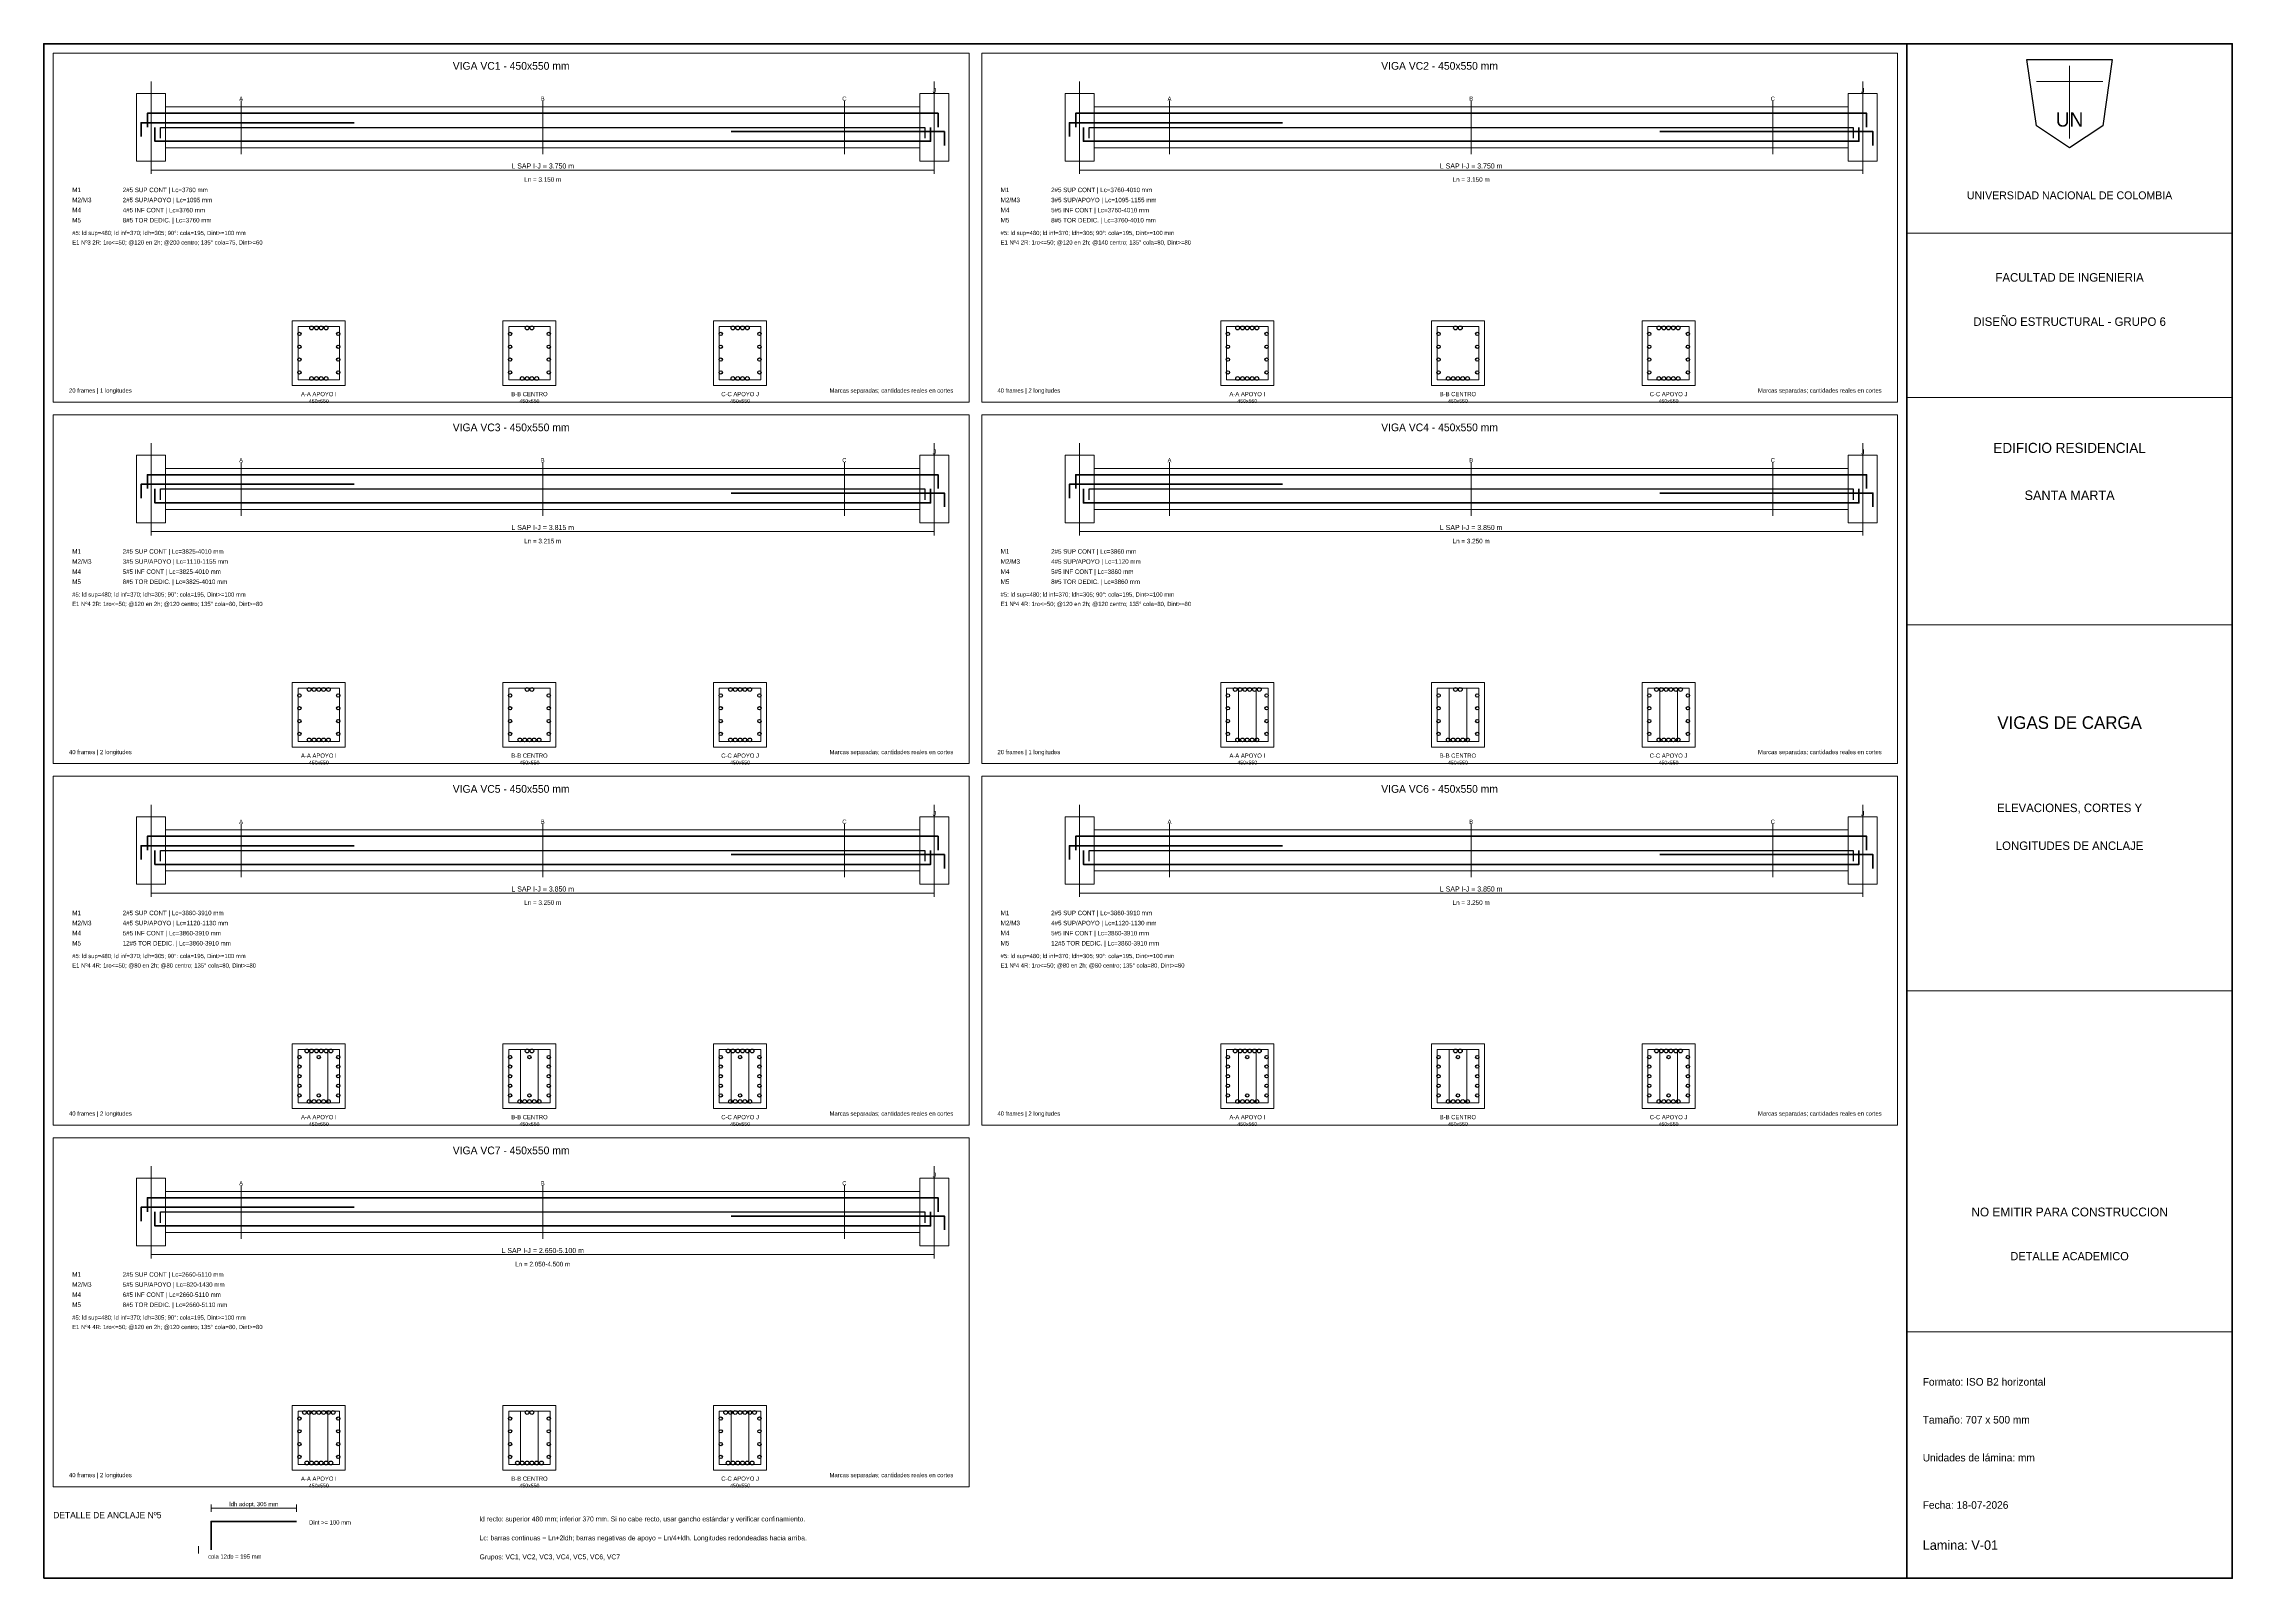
# Model space of a CAD drawing. Header units: millimetres. Extents: x 7 to 700, y 7 to 493.
import ezdxf
from ezdxf.enums import TextEntityAlignment as Align

# ---------------------------------------------------------------- set-up
doc = ezdxf.new("R2010")
doc.units = ezdxf.units.MM
for name, color, linetype in [('ALERTA', 1, 'Continuous'), ('APOYOS', 4, 'Continuous'), ('CONTORNO', 7, 'Continuous'), ('CORTE', 7, 'Continuous'), ('COTAS', 3, 'Continuous'), ('EJES', 8, 'Continuous'), ('ESTRIBOS', 7, 'Continuous'), ('GUIA', 9, 'Continuous'), ('M1_SUP_CONT', 5, 'Continuous'), ('M2_SUP_IZQ', 2, 'Continuous'), ('M3_SUP_DER', 2, 'Continuous'), ('M4_INF_CONT', 1, 'Continuous'), ('M5_TORSION', 30, 'Continuous'), ('MARCO', 7, 'Continuous'), ('ROTULO', 7, 'Continuous'), ('TEXTO', 7, 'Continuous'), ('TITULO', 6, 'Continuous')]:
    doc.layers.add(name, color=color, linetype=linetype)

msp = doc.modelspace()

# ---------------------------------------------------------------- linework, layer by layer
at = {"layer": 'APOYOS', "color": 4, "lineweight": 18}
for points in [[(36.4, 455.8), (45.6, 455.8), (45.6, 477.2), (36.4, 477.2)], [(284.4, 455.8), (293.6, 455.8), (293.6, 477.2), (284.4, 477.2)], [(330.4, 455.8), (339.6, 455.8), (339.6, 477.2), (330.4, 477.2)], [(578.4, 455.8), (587.6, 455.8), (587.6, 477.2), (578.4, 477.2)], [(36.4, 341.3), (45.6, 341.3), (45.6, 362.7), (36.4, 362.7)], [(284.4, 341.3), (293.6, 341.3), (293.6, 362.7), (284.4, 362.7)], [(330.4, 341.3), (339.6, 341.3), (339.6, 362.7), (330.4, 362.7)], [(578.4, 341.3), (587.6, 341.3), (587.6, 362.7), (578.4, 362.7)], [(36.4, 226.8), (45.6, 226.8), (45.6, 248.2), (36.4, 248.2)], [(284.4, 226.8), (293.6, 226.8), (293.6, 248.2), (284.4, 248.2)], [(330.4, 226.8), (339.6, 226.8), (339.6, 248.2), (330.4, 248.2)], [(578.4, 226.8), (587.6, 226.8), (587.6, 248.2), (578.4, 248.2)], [(36.4, 112.3), (45.6, 112.3), (45.6, 133.7), (36.4, 133.7)], [(284.4, 112.3), (293.6, 112.3), (293.6, 133.7), (284.4, 133.7)]]:
    msp.add_lwpolyline(points, close=True, dxfattribs=at)
at = {"layer": 'CONTORNO', "color": 7, "lineweight": 18}
for points in [[(45.6, 460), (284.4, 460), (284.4, 473), (45.6, 473)], [(339.6, 460), (578.4, 460), (578.4, 473), (339.6, 473)], [(45.6, 345.5), (284.4, 345.5), (284.4, 358.5), (45.6, 358.5)], [(339.6, 345.5), (578.4, 345.5), (578.4, 358.5), (339.6, 358.5)], [(45.6, 231), (284.4, 231), (284.4, 244), (45.6, 244)], [(339.6, 231), (578.4, 231), (578.4, 244), (339.6, 244)], [(45.6, 116.5), (284.4, 116.5), (284.4, 129.5), (45.6, 129.5)]]:
    msp.add_lwpolyline(points, close=True, dxfattribs=at)
at = {"layer": 'CORTE', "color": 7, "lineweight": 9}
for p, q in [((69.48, 458), (69.48, 475)), ((165, 458), (165, 475)), ((260.52, 458), (260.52, 475)), ((363.48, 458), (363.48, 475)), ((459, 458), (459, 475)), ((554.52, 458), (554.52, 475)), ((69.48, 343.5), (69.48, 360.5)), ((165, 343.5), (165, 360.5)), ((260.52, 343.5), (260.52, 360.5)), ((363.48, 343.5), (363.48, 360.5)), ((459, 343.5), (459, 360.5)), ((554.52, 343.5), (554.52, 360.5)), ((69.48, 229), (69.48, 246)), ((165, 229), (165, 246)), ((260.52, 229), (260.52, 246)), ((363.48, 229), (363.48, 246)), ((459, 229), (459, 246)), ((554.52, 229), (554.52, 246)), ((69.48, 114.5), (69.48, 131.5)), ((165, 114.5), (165, 131.5)), ((260.52, 114.5), (260.52, 131.5))]:
    msp.add_line(p, q, dxfattribs=at)
at = {"layer": 'CORTE', "color": 7, "lineweight": 20}
for points in [[(85.71, 384.75), (102.49, 384.75), (102.49, 405.25), (85.71, 405.25)], [(152.41, 384.75), (169.19, 384.75), (169.19, 405.25), (152.41, 405.25)], [(219.11, 384.75), (235.89, 384.75), (235.89, 405.25), (219.11, 405.25)], [(379.71, 384.75), (396.49, 384.75), (396.49, 405.25), (379.71, 405.25)], [(446.41, 384.75), (463.19, 384.75), (463.19, 405.25), (446.41, 405.25)], [(513.11, 384.75), (529.89, 384.75), (529.89, 405.25), (513.11, 405.25)], [(85.71, 270.25), (102.49, 270.25), (102.49, 290.75), (85.71, 290.75)], [(152.41, 270.25), (169.19, 270.25), (169.19, 290.75), (152.41, 290.75)], [(219.11, 270.25), (235.89, 270.25), (235.89, 290.75), (219.11, 290.75)], [(379.71, 270.25), (396.49, 270.25), (396.49, 290.75), (379.71, 290.75)], [(446.41, 270.25), (463.19, 270.25), (463.19, 290.75), (446.41, 290.75)], [(513.11, 270.25), (529.89, 270.25), (529.89, 290.75), (513.11, 290.75)], [(85.71, 155.75), (102.49, 155.75), (102.49, 176.25), (85.71, 176.25)], [(152.41, 155.75), (169.19, 155.75), (169.19, 176.25), (152.41, 176.25)], [(219.11, 155.75), (235.89, 155.75), (235.89, 176.25), (219.11, 176.25)], [(379.71, 155.75), (396.49, 155.75), (396.49, 176.25), (379.71, 176.25)], [(446.41, 155.75), (463.19, 155.75), (463.19, 176.25), (446.41, 176.25)], [(513.11, 155.75), (529.89, 155.75), (529.89, 176.25), (513.11, 176.25)], [(85.71, 41.25), (102.49, 41.25), (102.49, 61.75), (85.71, 61.75)], [(152.41, 41.25), (169.19, 41.25), (169.19, 61.75), (152.41, 61.75)], [(219.11, 41.25), (235.89, 41.25), (235.89, 61.75), (219.11, 61.75)]]:
    msp.add_lwpolyline(points, close=True, dxfattribs=at)
at = {"layer": 'COTAS', "color": 3, "lineweight": 15}
for p, q in [((41, 451.8), (41, 454.2)), ((41, 453), (289, 453)), ((289, 451.8), (289, 454.2)), ((335, 451.8), (335, 454.2)), ((335, 453), (583, 453)), ((583, 451.8), (583, 454.2)), ((41, 337.3), (41, 339.7)), ((289, 337.3), (289, 339.7)), ((335, 337.3), (335, 339.7)), ((583, 337.3), (583, 339.7)), ((41, 338.5), (289, 338.5)), ((335, 338.5), (583, 338.5)), ((41, 222.8), (41, 225.2)), ((41, 224), (289, 224)), ((289, 222.8), (289, 225.2)), ((335, 222.8), (335, 225.2)), ((335, 224), (583, 224)), ((583, 222.8), (583, 225.2)), ((41, 108.3), (41, 110.7)), ((41, 109.5), (289, 109.5)), ((289, 108.3), (289, 110.7))]:
    msp.add_line(p, q, dxfattribs=at)
at = {"layer": 'COTAS', "color": 5, "lineweight": 15}
for p, q in [((60, 28), (60, 30.4)), ((60, 29.2), (87, 29.2)), ((87, 28), (87, 30.4)), ((56, 14.8), (56, 17.2)), ((56, 14.8), (56, 17.2)), ((56, 16), (56, 16))]:
    msp.add_line(p, q, dxfattribs=at)
at = {"layer": 'EJES', "color": 8, "lineweight": 9}
for p, q in [((41, 454), (41, 481)), ((289, 454), (289, 481)), ((335, 454), (335, 481)), ((583, 454), (583, 481)), ((41, 339.5), (41, 366.5)), ((289, 339.5), (289, 366.5)), ((335, 339.5), (335, 366.5)), ((583, 339.5), (583, 366.5)), ((41, 225), (41, 252)), ((289, 225), (289, 252)), ((335, 225), (335, 252)), ((583, 225), (583, 252)), ((41, 110.5), (41, 137.5)), ((289, 110.5), (289, 137.5))]:
    msp.add_line(p, q, dxfattribs=at)
at = {"layer": 'ESTRIBOS', "color": 7, "lineweight": 15}
for p, q in [((385.3, 272.05), (385.3, 288.95)), ((390.9, 272.05), (390.9, 288.95)), ((452, 272.05), (452, 288.95)), ((457.6, 272.05), (457.6, 288.95)), ((518.7, 272.05), (518.7, 288.95)), ((524.3, 272.05), (524.3, 288.95)), ((91.3, 157.55), (91.3, 174.45)), ((96.9, 157.55), (96.9, 174.45)), ((158, 157.55), (158, 174.45)), ((163.6, 157.55), (163.6, 174.45)), ((224.7, 157.55), (224.7, 174.45)), ((230.3, 157.55), (230.3, 174.45)), ((385.3, 157.55), (385.3, 174.45)), ((390.9, 157.55), (390.9, 174.45)), ((452, 157.55), (452, 174.45)), ((457.6, 157.55), (457.6, 174.45)), ((518.7, 157.55), (518.7, 174.45)), ((524.3, 157.55), (524.3, 174.45)), ((91.3, 43.05), (91.3, 59.95)), ((96.9, 43.05), (96.9, 59.95)), ((158, 43.05), (158, 59.95)), ((163.6, 43.05), (163.6, 59.95)), ((224.7, 43.05), (224.7, 59.95)), ((230.3, 43.05), (230.3, 59.95))]:
    msp.add_line(p, q, dxfattribs=at)
at = {"layer": 'ESTRIBOS', "color": 7, "lineweight": 18}
for points in [[(87.52, 386.55), (100.68, 386.55), (100.68, 403.45), (87.52, 403.45)], [(154.22, 386.55), (167.38, 386.55), (167.38, 403.45), (154.22, 403.45)], [(220.92, 386.55), (234.08, 386.55), (234.08, 403.45), (220.92, 403.45)], [(381.52, 386.55), (394.68, 386.55), (394.68, 403.45), (381.52, 403.45)], [(448.22, 386.55), (461.38, 386.55), (461.38, 403.45), (448.22, 403.45)], [(514.92, 386.55), (528.08, 386.55), (528.08, 403.45), (514.92, 403.45)], [(87.52, 272.05), (100.68, 272.05), (100.68, 288.95), (87.52, 288.95)], [(154.22, 272.05), (167.38, 272.05), (167.38, 288.95), (154.22, 288.95)], [(220.92, 272.05), (234.08, 272.05), (234.08, 288.95), (220.92, 288.95)], [(381.52, 272.05), (394.68, 272.05), (394.68, 288.95), (381.52, 288.95)], [(448.22, 272.05), (461.38, 272.05), (461.38, 288.95), (448.22, 288.95)], [(514.92, 272.05), (528.08, 272.05), (528.08, 288.95), (514.92, 288.95)], [(87.52, 157.55), (100.68, 157.55), (100.68, 174.45), (87.52, 174.45)], [(154.22, 157.55), (167.38, 157.55), (167.38, 174.45), (154.22, 174.45)], [(220.92, 157.55), (234.08, 157.55), (234.08, 174.45), (220.92, 174.45)], [(381.52, 157.55), (394.68, 157.55), (394.68, 174.45), (381.52, 174.45)], [(448.22, 157.55), (461.38, 157.55), (461.38, 174.45), (448.22, 174.45)], [(514.92, 157.55), (528.08, 157.55), (528.08, 174.45), (514.92, 174.45)], [(87.52, 43.05), (100.68, 43.05), (100.68, 59.95), (87.52, 59.95)], [(154.22, 43.05), (167.38, 43.05), (167.38, 59.95), (154.22, 59.95)], [(220.92, 43.05), (234.08, 43.05), (234.08, 59.95), (220.92, 59.95)]]:
    msp.add_lwpolyline(points, close=True, dxfattribs=at)
at = {"layer": 'GUIA', "color": 9, "lineweight": 9}
for points in [[(10, 379.5), (300, 379.5), (300, 490), (10, 490)], [(304, 379.5), (594, 379.5), (594, 490), (304, 490)], [(10, 265), (300, 265), (300, 375.5), (10, 375.5)], [(304, 265), (594, 265), (594, 375.5), (304, 375.5)], [(10, 150.5), (300, 150.5), (300, 261), (10, 261)], [(304, 150.5), (594, 150.5), (594, 261), (304, 261)], [(10, 36), (300, 36), (300, 146.5), (10, 146.5)]]:
    msp.add_lwpolyline(points, close=True, dxfattribs=at)
at = {"layer": 'M1_SUP_CONT', "color": 5, "lineweight": 35}
for points in [[(39.8, 466.6), (39.8, 471), (290.2, 471), (290.2, 466.6)], [(333.8, 466.6), (333.8, 471), (584.2, 471), (584.2, 466.6)], [(39.8, 352.1), (39.8, 356.5), (290.2, 356.5), (290.2, 352.1)], [(333.8, 352.1), (333.8, 356.5), (584.2, 356.5), (584.2, 352.1)], [(39.8, 237.6), (39.8, 242), (290.2, 242), (290.2, 237.6)], [(333.8, 237.6), (333.8, 242), (584.2, 242), (584.2, 237.6)], [(39.8, 123.1), (39.8, 127.5), (290.2, 127.5), (290.2, 123.1)], [(60, 16), (60, 25), (87, 25)]]:
    msp.add_lwpolyline(points, dxfattribs=at)
at = {"layer": 'M1_SUP_CONT', "color": 5}
for centre in [(91.81, 402.99), (93.34, 402.99), (94.86, 402.99), (96.39, 402.99), (160.04, 402.99), (161.56, 402.99), (225.21, 402.99), (226.74, 402.99), (228.26, 402.99), (229.79, 402.99), (385.05, 402.99), (386.58, 402.99), (388.1, 402.99), (389.62, 402.99), (391.15, 402.99), (454.04, 402.99), (455.56, 402.99), (518.45, 402.99), (519.98, 402.99), (521.5, 402.99), (523.02, 402.99), (524.55, 402.99), (91.05, 288.49), (92.58, 288.49), (94.1, 288.49), (95.62, 288.49), (97.15, 288.49), (160.04, 288.49), (161.56, 288.49), (224.45, 288.49), (225.98, 288.49), (227.5, 288.49), (229.02, 288.49), (230.55, 288.49), (384.29, 288.49), (385.81, 288.49), (387.34, 288.49), (388.86, 288.49), (390.39, 288.49), (391.91, 288.49), (454.04, 288.49), (455.56, 288.49), (517.69, 288.49), (519.21, 288.49), (520.74, 288.49), (522.26, 288.49), (523.79, 288.49), (525.31, 288.49), (90.29, 173.99), (91.81, 173.99), (93.34, 173.99), (94.86, 173.99), (96.39, 173.99), (97.91, 173.99), (160.04, 173.99), (161.56, 173.99), (223.69, 173.99), (225.21, 173.99), (226.74, 173.99), (228.26, 173.99), (229.79, 173.99), (231.31, 173.99), (384.29, 173.99), (385.81, 173.99), (387.34, 173.99), (388.86, 173.99), (390.39, 173.99), (391.91, 173.99), (454.04, 173.99), (455.56, 173.99), (517.69, 173.99), (519.21, 173.99), (520.74, 173.99), (522.26, 173.99), (523.79, 173.99), (525.31, 173.99), (89.53, 59.49), (91.05, 59.49), (92.58, 59.49), (94.1, 59.49), (95.62, 59.49), (97.15, 59.49), (98.67, 59.49), (160.04, 59.49), (161.56, 59.49), (222.93, 59.49), (224.45, 59.49), (225.98, 59.49), (227.5, 59.49), (229.02, 59.49), (230.55, 59.49), (232.07, 59.49)]:
    msp.add_circle(centre, 0.59, dxfattribs=at)
at = {"layer": 'M2_SUP_IZQ', "color": 2, "lineweight": 35}
for points in [[(37.8, 463.6), (37.8, 468), (105.3, 468)], [(331.8, 463.6), (331.8, 468), (399.3, 468)], [(37.8, 349.1), (37.8, 353.5), (105.3, 353.5)], [(331.8, 349.1), (331.8, 353.5), (399.3, 353.5)], [(37.8, 234.6), (37.8, 239), (105.3, 239)], [(331.8, 234.6), (331.8, 239), (399.3, 239)], [(37.8, 120.1), (37.8, 124.5), (105.3, 124.5)]]:
    msp.add_lwpolyline(points, dxfattribs=at)
at = {"layer": 'M3_SUP_DER', "color": 2, "lineweight": 35}
for points in [[(224.7, 465.2), (292.2, 465.2), (292.2, 460.8)], [(518.7, 465.2), (586.2, 465.2), (586.2, 460.8)], [(224.7, 350.7), (292.2, 350.7), (292.2, 346.3)], [(518.7, 350.7), (586.2, 350.7), (586.2, 346.3)], [(224.7, 236.2), (292.2, 236.2), (292.2, 231.8)], [(518.7, 236.2), (586.2, 236.2), (586.2, 231.8)], [(224.7, 121.7), (292.2, 121.7), (292.2, 117.3)]]:
    msp.add_lwpolyline(points, dxfattribs=at)
at = {"layer": 'M4_INF_CONT', "color": 1, "lineweight": 35}
for points in [[(42.2, 466.5), (42.2, 462.1), (287.8, 462.1), (287.8, 466.5)], [(336.2, 466.5), (336.2, 462.1), (581.8, 462.1), (581.8, 466.5)], [(42.2, 352), (42.2, 347.6), (287.8, 347.6), (287.8, 352)], [(336.2, 352), (336.2, 347.6), (581.8, 347.6), (581.8, 352)], [(42.2, 237.5), (42.2, 233.1), (287.8, 233.1), (287.8, 237.5)], [(336.2, 237.5), (336.2, 233.1), (581.8, 233.1), (581.8, 237.5)], [(42.2, 123), (42.2, 118.6), (287.8, 118.6), (287.8, 123)]]:
    msp.add_lwpolyline(points, dxfattribs=at)
at = {"layer": 'M4_INF_CONT', "color": 1}
for centre in [(91.81, 387.01), (93.34, 387.01), (94.86, 387.01), (96.39, 387.01), (158.51, 387.01), (160.04, 387.01), (161.56, 387.01), (163.09, 387.01), (225.21, 387.01), (226.74, 387.01), (228.26, 387.01), (229.79, 387.01), (385.05, 387.01), (386.58, 387.01), (388.1, 387.01), (389.62, 387.01), (391.15, 387.01), (451.75, 387.01), (453.28, 387.01), (454.8, 387.01), (456.32, 387.01), (457.85, 387.01), (518.45, 387.01), (519.98, 387.01), (521.5, 387.01), (523.02, 387.01), (524.55, 387.01), (91.05, 272.51), (92.58, 272.51), (94.1, 272.51), (95.62, 272.51), (97.15, 272.51), (157.75, 272.51), (159.28, 272.51), (160.8, 272.51), (162.32, 272.51), (163.85, 272.51), (224.45, 272.51), (225.98, 272.51), (227.5, 272.51), (229.02, 272.51), (230.55, 272.51), (385.05, 272.51), (386.58, 272.51), (388.1, 272.51), (389.62, 272.51), (391.15, 272.51), (451.75, 272.51), (453.28, 272.51), (454.8, 272.51), (456.32, 272.51), (457.85, 272.51), (518.45, 272.51), (519.98, 272.51), (521.5, 272.51), (523.02, 272.51), (524.55, 272.51), (91.05, 158.01), (92.58, 158.01), (94.1, 158.01), (95.62, 158.01), (97.15, 158.01), (157.75, 158.01), (159.28, 158.01), (160.8, 158.01), (162.32, 158.01), (163.85, 158.01), (224.45, 158.01), (225.98, 158.01), (227.5, 158.01), (229.02, 158.01), (230.55, 158.01), (385.05, 158.01), (386.58, 158.01), (388.1, 158.01), (389.62, 158.01), (391.15, 158.01), (451.75, 158.01), (453.28, 158.01), (454.8, 158.01), (456.32, 158.01), (457.85, 158.01), (518.45, 158.01), (519.98, 158.01), (521.5, 158.01), (523.02, 158.01), (524.55, 158.01), (90.29, 43.51), (91.81, 43.51), (93.34, 43.51), (94.86, 43.51), (96.39, 43.51), (97.91, 43.51), (156.99, 43.51), (158.51, 43.51), (160.04, 43.51), (161.56, 43.51), (163.09, 43.51), (164.61, 43.51), (223.69, 43.51), (225.21, 43.51), (226.74, 43.51), (228.26, 43.51), (229.79, 43.51), (231.31, 43.51)]:
    msp.add_circle(centre, 0.59, dxfattribs=at)
at = {"layer": 'M5_TORSION', "color": 30, "lineweight": 30}
for points in [[(44, 463.1), (44, 466.5), (286, 466.5), (286, 463.1)], [(338, 463.1), (338, 466.5), (580, 466.5), (580, 463.1)], [(44, 348.6), (44, 352), (286, 352), (286, 348.6)], [(338, 348.6), (338, 352), (580, 352), (580, 348.6)], [(44, 234.1), (44, 237.5), (286, 237.5), (286, 234.1)], [(338, 234.1), (338, 237.5), (580, 237.5), (580, 234.1)], [(44, 119.6), (44, 123), (286, 123), (286, 119.6)]]:
    msp.add_lwpolyline(points, dxfattribs=at)
at = {"layer": 'M5_TORSION', "color": 30}
for centre in [(87.97, 401.08), (87.97, 397.03), (100.23, 401.08), (100.23, 397.03), (154.67, 401.08), (154.67, 397.03), (166.93, 401.08), (166.93, 397.03), (221.37, 401.08), (221.37, 397.03), (233.63, 401.08), (233.63, 397.03), (381.97, 401.08), (381.97, 397.03), (394.23, 401.08), (394.23, 397.03), (448.67, 401.08), (448.67, 397.03), (460.93, 401.08), (460.93, 397.03), (515.37, 401.08), (515.37, 397.03), (527.63, 401.08), (527.63, 397.03), (87.97, 392.97), (87.97, 388.92), (100.23, 392.97), (100.23, 388.92), (154.67, 392.97), (154.67, 388.92), (166.93, 392.97), (166.93, 388.92), (221.37, 392.97), (221.37, 388.92), (233.63, 392.97), (233.63, 388.92), (381.97, 392.97), (381.97, 388.92), (394.23, 392.97), (394.23, 388.92), (448.67, 392.97), (448.67, 388.92), (460.93, 392.97), (460.93, 388.92), (515.37, 392.97), (515.37, 388.92), (527.63, 392.97), (527.63, 388.92), (87.97, 286.58), (100.23, 286.58), (154.67, 286.58), (166.93, 286.58), (221.37, 286.58), (233.63, 286.58), (381.97, 286.58), (394.23, 286.58), (448.67, 286.58), (460.93, 286.58), (515.37, 286.58), (527.63, 286.58), (87.97, 282.53), (87.97, 278.47), (100.23, 282.53), (100.23, 278.47), (154.67, 282.53), (154.67, 278.47), (166.93, 282.53), (166.93, 278.47), (221.37, 282.53), (221.37, 278.47), (233.63, 282.53), (233.63, 278.47), (381.97, 282.53), (381.97, 278.47), (394.23, 282.53), (394.23, 278.47), (448.67, 282.53), (448.67, 278.47), (460.93, 282.53), (460.93, 278.47), (515.37, 282.53), (515.37, 278.47), (527.63, 282.53), (527.63, 278.47), (87.97, 274.42), (100.23, 274.42), (154.67, 274.42), (166.93, 274.42), (221.37, 274.42), (233.63, 274.42), (381.97, 274.42), (394.23, 274.42), (448.67, 274.42), (460.93, 274.42), (515.37, 274.42), (527.63, 274.42), (87.97, 172.08), (87.97, 169.04), (87.97, 166), (94.1, 172.08), (100.23, 172.08), (100.23, 169.04), (100.23, 166), (154.67, 172.08), (154.67, 169.04), (154.67, 166), (160.8, 172.08), (166.93, 172.08), (166.93, 169.04), (166.93, 166), (221.37, 172.08), (221.37, 169.04), (221.37, 166), (227.5, 172.08), (233.63, 172.08), (233.63, 169.04), (233.63, 166), (381.97, 172.08), (381.97, 169.04), (381.97, 166), (388.1, 172.08), (394.23, 172.08), (394.23, 169.04), (394.23, 166), (448.67, 172.08), (448.67, 169.04), (448.67, 166), (454.8, 172.08), (460.93, 172.08), (460.93, 169.04), (460.93, 166), (515.37, 172.08), (515.37, 169.04), (515.37, 166), (521.5, 172.08), (527.63, 172.08), (527.63, 169.04), (527.63, 166), (87.97, 162.96), (87.97, 159.92), (94.1, 159.92), (100.23, 162.96), (100.23, 159.92), (154.67, 162.96), (154.67, 159.92), (160.8, 159.92), (166.93, 162.96), (166.93, 159.92), (221.37, 162.96), (221.37, 159.92), (227.5, 159.92), (233.63, 162.96), (233.63, 159.92), (381.97, 162.96), (381.97, 159.92), (388.1, 159.92), (394.23, 162.96), (394.23, 159.92), (448.67, 162.96), (448.67, 159.92), (454.8, 159.92), (460.93, 162.96), (460.93, 159.92), (515.37, 162.96), (515.37, 159.92), (521.5, 159.92), (527.63, 162.96), (527.63, 159.92), (87.97, 57.58), (100.23, 57.58), (154.67, 57.58), (166.93, 57.58), (221.37, 57.58), (233.63, 57.58), (87.97, 53.53), (87.97, 49.47), (100.23, 53.53), (100.23, 49.47), (154.67, 53.53), (154.67, 49.47), (166.93, 53.53), (166.93, 49.47), (221.37, 53.53), (221.37, 49.47), (233.63, 53.53), (233.63, 49.47), (87.97, 45.42), (100.23, 45.42), (154.67, 45.42), (166.93, 45.42), (221.37, 45.42), (233.63, 45.42)]:
    msp.add_circle(centre, 0.525, dxfattribs=at)
at = {"layer": 'MARCO', "color": 7, "lineweight": 35}
msp.add_line((597, 7), (597, 493), dxfattribs=at)
for points in [[(7, 7), (700, 7), (700, 493), (7, 493)], [(597, 7), (700, 7), (700, 493), (597, 493)]]:
    msp.add_lwpolyline(points, close=True, dxfattribs=at)
at = {"layer": 'ROTULO', "color": 7, "lineweight": 18}
for p, q in [((648.5, 486), (648.5, 463)), ((638, 481), (659, 481)), ((597, 433), (700, 433)), ((597, 381), (700, 381)), ((597, 309), (700, 309)), ((597, 193), (700, 193)), ((597, 85), (700, 85))]:
    msp.add_line(p, q, dxfattribs=at)
at = {"layer": 'ROTULO', "color": 7, "lineweight": 25}
msp.add_lwpolyline([(635, 488), (662, 488), (659, 467), (648.5, 460), (638, 467)], close=True, dxfattribs=at)

# ---------------------------------------------------------------- texts
at = {"layer": 'ALERTA', "color": 1}
for s, height, p in [('NO EMITIR PARA CONSTRUCCION', 2.8, (648.5, 123)), ('DETALLE ACADEMICO', 2.6, (648.5, 109))]:
    msp.add_text(s, height=height, dxfattribs=at).set_placement(p, align=Align.MIDDLE_CENTER)
at = {"layer": 'CORTE', "color": 7}
for s, p in [('A', (69.48, 475.6)), ('B', (165, 475.6)), ('C', (260.52, 475.6)), ('A', (363.48, 475.6)), ('B', (459, 475.6)), ('C', (554.52, 475.6)), ('A', (69.48, 361.1)), ('B', (165, 361.1)), ('C', (260.52, 361.1)), ('A', (363.48, 361.1)), ('B', (459, 361.1)), ('C', (554.52, 361.1)), ('A', (69.48, 246.6)), ('B', (165, 246.6)), ('C', (260.52, 246.6)), ('A', (363.48, 246.6)), ('B', (459, 246.6)), ('C', (554.52, 246.6)), ('A', (69.48, 132.1)), ('B', (165, 132.1)), ('C', (260.52, 132.1))]:
    msp.add_text(s, height=1.35, dxfattribs=at).set_placement(p, align=Align.MIDDLE_CENTER)
at = {"layer": 'COTAS', "color": 3}
for s, p in [('L SAP I-J = 3.750 m', (165, 454.3)), ('L SAP I-J = 3.750 m', (459, 454.3)), ('L SAP I-J = 3.815 m', (165, 339.8)), ('L SAP I-J = 3.850 m', (459, 339.8)), ('L SAP I-J = 3.850 m', (165, 225.3)), ('L SAP I-J = 3.850 m', (459, 225.3)), ('L SAP I-J = 2.650-5.100 m', (165, 110.8))]:
    msp.add_text(s, height=1.6, dxfattribs=at).set_placement(p, align=Align.MIDDLE_CENTER)
at = {"layer": 'COTAS', "color": 5}
msp.add_text('ldh adopt. 305 mm', height=1.35, dxfattribs=at).set_placement((73.5, 30.5), align=Align.MIDDLE_CENTER)
at = {"layer": 'EJES', "color": 8}
for s, p in [('I', (41, 478.2)), ('J', (289, 478.2)), ('I', (335, 478.2)), ('J', (583, 478.2)), ('I', (41, 363.7)), ('J', (289, 363.7)), ('I', (335, 363.7)), ('J', (583, 363.7)), ('I', (41, 249.2)), ('J', (289, 249.2)), ('I', (335, 249.2)), ('J', (583, 249.2)), ('I', (41, 134.7)), ('J', (289, 134.7))]:
    msp.add_text(s, height=1.6, dxfattribs=at).set_placement(p, align=Align.MIDDLE_CENTER)
at = {"layer": 'ROTULO', "color": 7}
for s, height, p in [('UN', 4.5, (648.5, 469)), ('UNIVERSIDAD NACIONAL DE COLOMBIA', 2.5, (648.5, 445)), ('FACULTAD DE INGENIERIA', 2.7, (648.5, 419)), ('DISEÑO ESTRUCTURAL - GRUPO 6', 2.7, (648.5, 405)), ('EDIFICIO RESIDENCIAL', 3.2, (648.5, 365)), ('SANTA MARTA', 3, (648.5, 350)), ('VIGAS DE CARGA', 4, (648.5, 278)), ('ELEVACIONES, CORTES Y', 2.7, (648.5, 251)), ('LONGITUDES DE ANCLAJE', 2.7, (648.5, 239))]:
    msp.add_text(s, height=height, dxfattribs=at).set_placement(p, align=Align.MIDDLE_CENTER)
for s, height, p in [('Formato: ISO B2 horizontal', 2.4, (602, 68)), ('Tamaño: 707 x 500 mm', 2.4, (602, 56)), ('Unidades de lámina: mm', 2.4, (602, 44)), ('Fecha: 18-07-2026', 2.4, (602, 29)), ('Lamina: V-01', 3, (602, 16))]:
    msp.add_text(s, height=height, dxfattribs=at).set_placement(p)
at = {"layer": 'TEXTO', "color": 7}
for s, height, p in [('Ln = 3.150 m', 1.45, (165, 450)), ('Ln = 3.150 m', 1.45, (459, 450)), ('A-A APOYO I', 1.353, (94.1, 382.04)), ('B-B CENTRO', 1.353, (160.8, 382.04)), ('C-C APOYO J', 1.353, (227.5, 382.04)), ('A-A APOYO I', 1.353, (388.1, 382.04)), ('B-B CENTRO', 1.353, (454.8, 382.04)), ('C-C APOYO J', 1.353, (521.5, 382.04)), ('450x550', 1.189, (94.1, 379.83)), ('450x550', 1.189, (160.8, 379.83)), ('450x550', 1.189, (227.5, 379.83)), ('450x550', 1.189, (388.1, 379.83)), ('450x550', 1.189, (454.8, 379.83)), ('450x550', 1.189, (521.5, 379.83)), ('Ln = 3.215 m', 1.45, (165, 335.5)), ('Ln = 3.250 m', 1.45, (459, 335.5)), ('A-A APOYO I', 1.353, (94.1, 267.54)), ('450x550', 1.189, (94.1, 265.33)), ('B-B CENTRO', 1.353, (160.8, 267.54)), ('450x550', 1.189, (160.8, 265.33)), ('C-C APOYO J', 1.353, (227.5, 267.54)), ('450x550', 1.189, (227.5, 265.33)), ('A-A APOYO I', 1.353, (388.1, 267.54)), ('450x550', 1.189, (388.1, 265.33)), ('B-B CENTRO', 1.353, (454.8, 267.54)), ('450x550', 1.189, (454.8, 265.33)), ('C-C APOYO J', 1.353, (521.5, 267.54)), ('450x550', 1.189, (521.5, 265.33)), ('Ln = 3.250 m', 1.45, (165, 221)), ('Ln = 3.250 m', 1.45, (459, 221)), ('A-A APOYO I', 1.353, (94.1, 153.04)), ('B-B CENTRO', 1.353, (160.8, 153.04)), ('C-C APOYO J', 1.353, (227.5, 153.04)), ('A-A APOYO I', 1.353, (388.1, 153.04)), ('B-B CENTRO', 1.353, (454.8, 153.04)), ('C-C APOYO J', 1.353, (521.5, 153.04)), ('450x550', 1.189, (94.1, 150.83)), ('450x550', 1.189, (160.8, 150.83)), ('450x550', 1.189, (227.5, 150.83)), ('450x550', 1.189, (388.1, 150.83)), ('450x550', 1.189, (454.8, 150.83)), ('450x550', 1.189, (521.5, 150.83)), ('Ln = 2.050-4.500 m', 1.45, (165, 106.5)), ('A-A APOYO I', 1.353, (94.1, 38.54)), ('450x550', 1.189, (94.1, 36.33)), ('B-B CENTRO', 1.353, (160.8, 38.54)), ('450x550', 1.189, (160.8, 36.33)), ('C-C APOYO J', 1.353, (227.5, 38.54)), ('450x550', 1.189, (227.5, 36.33))]:
    msp.add_text(s, height=height, dxfattribs=at).set_placement(p, align=Align.MIDDLE_CENTER)
at = {"layer": 'TEXTO', "color": 5}
for s, height, p in [('M1', 1.45, (16, 446)), ('2#5 SUP CONT | Lc=3760 mm', 1.42, (32, 446)), ('M1', 1.45, (310, 446)), ('2#5 SUP CONT | Lc=3760-4010 mm', 1.42, (326, 446)), ('M1', 1.45, (16, 331.5)), ('2#5 SUP CONT | Lc=3825-4010 mm', 1.42, (32, 331.5)), ('M1', 1.45, (310, 331.5)), ('2#5 SUP CONT | Lc=3860 mm', 1.42, (326, 331.5)), ('M1', 1.45, (16, 217)), ('2#5 SUP CONT | Lc=3860-3910 mm', 1.42, (32, 217)), ('M1', 1.45, (310, 217)), ('2#5 SUP CONT | Lc=3860-3910 mm', 1.42, (326, 217)), ('M1', 1.45, (16, 102.5)), ('2#5 SUP CONT | Lc=2660-5110 mm', 1.42, (32, 102.5)), ('Dint >= 100 mm', 1.35, (91, 24)), ('cola 12db = 195 mm', 1.35, (59, 13.2))]:
    msp.add_text(s, height=height, dxfattribs=at).set_placement(p)
at = {"layer": 'TEXTO', "color": 2}
for s, height, p in [('M2/M3', 1.45, (16, 442.8)), ('2#5 SUP/APOYO | Lc=1095 mm', 1.42, (32, 442.8)), ('M2/M3', 1.45, (310, 442.8)), ('3#5 SUP/APOYO | Lc=1095-1155 mm', 1.42, (326, 442.8)), ('M2/M3', 1.45, (16, 328.3)), ('3#5 SUP/APOYO | Lc=1110-1155 mm', 1.42, (32, 328.3)), ('M2/M3', 1.45, (310, 328.3)), ('4#5 SUP/APOYO | Lc=1120 mm', 1.42, (326, 328.3)), ('M2/M3', 1.45, (16, 213.8)), ('4#5 SUP/APOYO | Lc=1120-1130 mm', 1.42, (32, 213.8)), ('M2/M3', 1.45, (310, 213.8)), ('4#5 SUP/APOYO | Lc=1120-1130 mm', 1.42, (326, 213.8)), ('M2/M3', 1.45, (16, 99.3)), ('5#5 SUP/APOYO | Lc=820-1430 mm', 1.42, (32, 99.3))]:
    msp.add_text(s, height=height, dxfattribs=at).set_placement(p)
at = {"layer": 'TEXTO', "color": 1}
for s, height, p in [('M4', 1.45, (16, 439.6)), ('4#5 INF CONT | Lc=3760 mm', 1.42, (32, 439.6)), ('M4', 1.45, (310, 439.6)), ('5#5 INF CONT | Lc=3760-4010 mm', 1.42, (326, 439.6)), ('M4', 1.45, (16, 325.1)), ('5#5 INF CONT | Lc=3825-4010 mm', 1.42, (32, 325.1)), ('M4', 1.45, (310, 325.1)), ('5#5 INF CONT | Lc=3860 mm', 1.42, (326, 325.1)), ('M4', 1.45, (16, 210.6)), ('5#5 INF CONT | Lc=3860-3910 mm', 1.42, (32, 210.6)), ('M4', 1.45, (310, 210.6)), ('5#5 INF CONT | Lc=3860-3910 mm', 1.42, (326, 210.6)), ('M4', 1.45, (16, 96.1)), ('6#5 INF CONT | Lc=2660-5110 mm', 1.42, (32, 96.1))]:
    msp.add_text(s, height=height, dxfattribs=at).set_placement(p)
at = {"layer": 'TEXTO', "color": 30}
for s, height, p in [('M5', 1.45, (16, 436.4)), ('8#5 TOR DEDIC. | Lc=3760 mm', 1.42, (32, 436.4)), ('M5', 1.45, (310, 436.4)), ('8#5 TOR DEDIC. | Lc=3760-4010 mm', 1.42, (326, 436.4)), ('M5', 1.45, (16, 321.9)), ('8#5 TOR DEDIC. | Lc=3825-4010 mm', 1.42, (32, 321.9)), ('M5', 1.45, (310, 321.9)), ('8#5 TOR DEDIC. | Lc=3860 mm', 1.42, (326, 321.9)), ('M5', 1.45, (16, 207.4)), ('12#5 TOR DEDIC. | Lc=3860-3910 mm', 1.42, (32, 207.4)), ('M5', 1.45, (310, 207.4)), ('12#5 TOR DEDIC. | Lc=3860-3910 mm', 1.42, (326, 207.4)), ('M5', 1.45, (16, 92.9)), ('8#5 TOR DEDIC. | Lc=2660-5110 mm', 1.42, (32, 92.9))]:
    msp.add_text(s, height=height, dxfattribs=at).set_placement(p)
at = {"layer": 'TEXTO', "color": 7}
for s, height, p in [('#5: ld sup=480; ld inf=370; ldh=305; 90°: cola=195, Dint>=100 mm', 1.35, (16, 432.4)), ('E1 Nº3 2R: 1ro<=50; @120 en 2h; @200 centro; 135° cola=75, Dint>=60', 1.35, (16, 429.4)), ('#5: ld sup=480; ld inf=370; ldh=305; 90°: cola=195, Dint>=100 mm', 1.35, (310, 432.4)), ('E1 Nº4 2R: 1ro<=50; @120 en 2h; @140 centro; 135° cola=80, Dint>=80', 1.35, (310, 429.4)), ('20 frames | 1 longitudes', 1.35, (15, 382.5)), ('40 frames | 2 longitudes', 1.35, (309, 382.5)), ('#5: ld sup=480; ld inf=370; ldh=305; 90°: cola=195, Dint>=100 mm', 1.35, (16, 317.9)), ('#5: ld sup=480; ld inf=370; ldh=305; 90°: cola=195, Dint>=100 mm', 1.35, (310, 317.9)), ('E1 Nº4 2R: 1ro<=50; @120 en 2h; @120 centro; 135° cola=80, Dint>=80', 1.35, (16, 314.9)), ('E1 Nº4 4R: 1ro<=50; @120 en 2h; @120 centro; 135° cola=80, Dint>=80', 1.35, (310, 314.9)), ('40 frames | 2 longitudes', 1.35, (15, 268)), ('20 frames | 1 longitudes', 1.35, (309, 268)), ('#5: ld sup=480; ld inf=370; ldh=305; 90°: cola=195, Dint>=100 mm', 1.35, (16, 203.4)), ('E1 Nº4 4R: 1ro<=50; @80 en 2h; @80 centro; 135° cola=80, Dint>=80', 1.35, (16, 200.4)), ('#5: ld sup=480; ld inf=370; ldh=305; 90°: cola=195, Dint>=100 mm', 1.35, (310, 203.4)), ('E1 Nº4 4R: 1ro<=50; @80 en 2h; @80 centro; 135° cola=80, Dint>=80', 1.35, (310, 200.4)), ('40 frames | 2 longitudes', 1.35, (15, 153.5)), ('40 frames | 2 longitudes', 1.35, (309, 153.5)), ('#5: ld sup=480; ld inf=370; ldh=305; 90°: cola=195, Dint>=100 mm', 1.35, (16, 88.9)), ('E1 Nº4 4R: 1ro<=50; @120 en 2h; @120 centro; 135° cola=80, Dint>=80', 1.35, (16, 85.9)), ('40 frames | 2 longitudes', 1.35, (15, 39)), ('ld recto: superior 480 mm; inferior 370 mm. Si no cabe recto, usar gancho estándar y verificar confinamiento.', 1.55, (145, 25)), ('Grupos: VC1, VC2, VC3, VC4, VC5, VC6, VC7', 1.55, (145, 13)), ('Lc: barras continuas = Ln+2ldh; barras negativas de apoyo = Ln/4+ldh. Longitudes redondeadas hacia arriba.', 1.55, (145, 19))]:
    msp.add_text(s, height=height, dxfattribs=at).set_placement(p)
at = {"layer": 'TEXTO', "color": 3}
for p in [(295, 382.5), (589, 382.5), (295, 268), (589, 268), (295, 153.5), (589, 153.5), (295, 39)]:
    msp.add_text('Marcas separadas; cantidades reales en cortes', height=1.35, dxfattribs=at).set_placement(p, align=Align.RIGHT)
at = {"layer": 'TITULO', "color": 6}
for s, p in [('VIGA VC1 - 450x550 mm', (155, 486)), ('VIGA VC2 - 450x550 mm', (449, 486)), ('VIGA VC3 - 450x550 mm', (155, 371.5)), ('VIGA VC4 - 450x550 mm', (449, 371.5)), ('VIGA VC5 - 450x550 mm', (155, 257)), ('VIGA VC6 - 450x550 mm', (449, 257)), ('VIGA VC7 - 450x550 mm', (155, 142.5))]:
    msp.add_text(s, height=2.45, dxfattribs=at).set_placement(p, align=Align.MIDDLE_CENTER)
msp.add_text('DETALLE DE ANCLAJE Nº5', height=2, dxfattribs=at).set_placement((10, 26))

doc.saveas('drawing.dxf')
